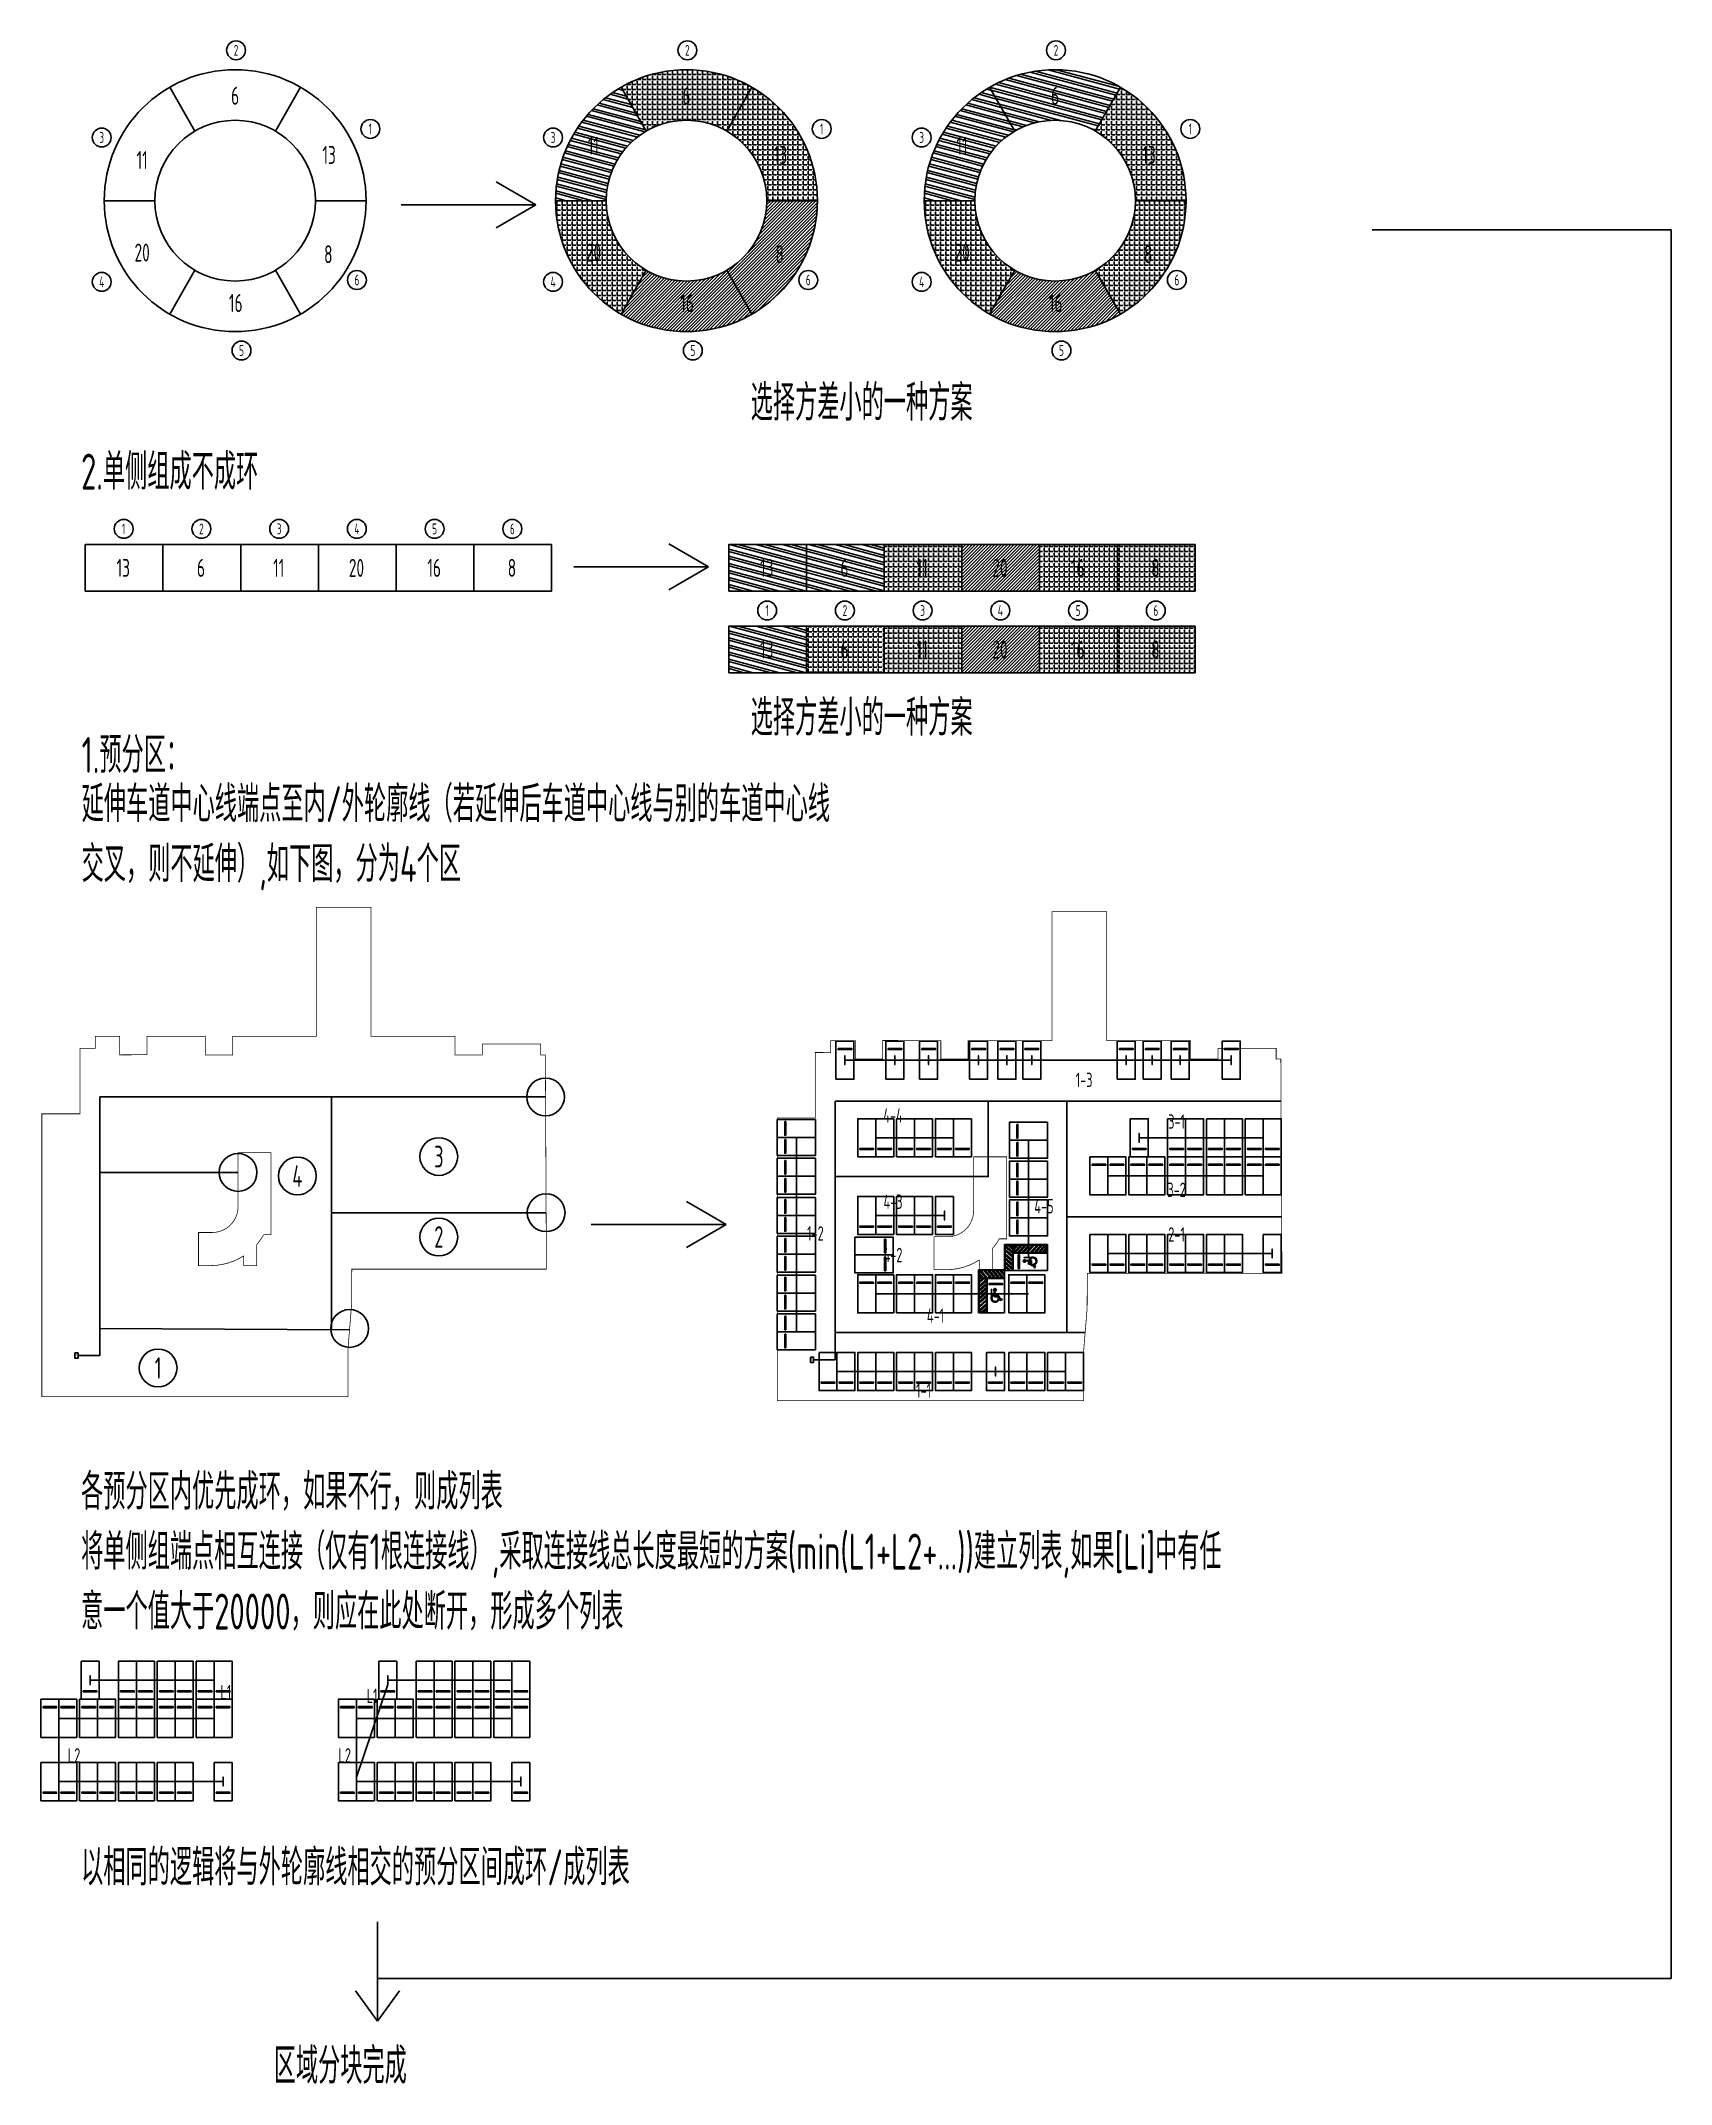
# Model space of a CAD drawing. Header units: millimetres. Extents: x -691095 to 2797013, y -349436 to 2050109.
# Drawn here: x 1168032 to 1394838, y 1236792 to 1520946 of the extents above; entities that cross this region are included whole.
import ezdxf
from ezdxf.enums import TextEntityAlignment as Align

# ---------------------------------------------------------------- set-up
doc = ezdxf.new("R2010")
doc.units = ezdxf.units.MM
doc.header["$LTSCALE"] = 1000
for name, color, linetype in [('AE-ELEV-4', 251, 'Continuous'), ('AE-EQPM-CARS', 250, 'Continuous'), ('E-LITE-LITE', 3, 'Continuous'), ('E-LITE-WIRE', 4, 'Continuous'), ('E-POWR-EQPM', 3, 'Continuous'), ('E-UNIV-EL', 140, 'Continuous'), ('防火分区', 2, 'Continuous')]:
    doc.layers.add(name, color=color, linetype=linetype)
for name, color, linetype, plot in [('C-XREF-SLCT', 7, 'Continuous', False), ('E-LANE-CENTER', 6, 'Continuous', False), ('E-LITE-CENTER-JOIN', 1, 'Continuous', False), ('FS5E533M_A09-停车位模块A$0$C-XREF-SLCT', 8, 'Continuous', False), ('注释', 3, 'Continuous', False)]:
    doc.layers.add(name, color=color, linetype=linetype, plot=plot)
doc.styles.add('Acs', font='Stfangso_1.ttf', dxfattribs={"width": 0.7})
doc.styles.add('FS5E533M_A09-停车位模块A$0$Acs', font='', dxfattribs={"width": 0.7})
doc.styles.add('TH-STYLE3', font='tssdeng.shx', dxfattribs={"width": 0.65, "bigfont": 'tssdchn.shx'})
doc.styles.get('FS5E533M_A09-停车位模块A$0$Acs').set_extended_font_data('SimSun')
pattern_1 = [(0, (0, 423123.1), (0, 698.5), [508, -190.5]), (90, (0, 423123.1), (-698.5, 4e-14), [508, -190.5])]
pattern_2 = [(45, (0, 423123.1), (-224.506403, 224.506403), [])]
pattern_3 = [(345, (0, 423123.1), (246.52514, 920.04435), []), (345, (224.5, 422734.2), (246.52514, 920.04435), [])]
pattern_4 = [(0, (51277.7, 423123.1), (0, 698.5), [508, -190.5]), (90, (51277.7, 423123.1), (-698.5, 4e-14), [508, -190.5])]
pattern_5 = [(0, (0, 411766.5), (0, 698.5), [508, -190.5]), (90, (0, 411766.5), (-698.5, 4e-14), [508, -190.5])]

msp = doc.modelspace()

# ---------------------------------------------------------------- texts
at = {"layer": '注释', "style": 'TH-STYLE3', "width": 0.65}
for s, height, p in [('2', 1500, (1195187.31723, 1519631.56028)), ('2', 1500, (1257977.24172, 1519631.56028)), ('2', 1500, (1309254.9299, 1519631.56028)), ('1', 1500, (1213875.50621, 1508697.20239)), ('1', 1500, (1276665.4307, 1508697.20239)), ('1', 1500, (1327943.11888, 1508697.20239)), ('3', 1500, (1176498.50369, 1507505.10886)), ('3', 1500, (1239288.42818, 1507505.10886)), ('3', 1500, (1290566.11636, 1507505.10886)), ('4', 1500, (1176498.50369, 1487434.02998)), ('6', 1500, (1212005.39353, 1487688.93431)), ('4', 1500, (1239288.42818, 1487434.02998)), ('6', 1500, (1274795.31801, 1487688.93431)), ('4', 1500, (1290566.11636, 1487434.02998)), ('6', 1500, (1326073.0062, 1487688.93431)), ('5', 1500, (1195949.66384, 1477881.45611)), ('5', 1500, (1258739.58832, 1477881.45611)), ('5', 1500, (1310017.27651, 1477881.45611)), ('1', 1500, (1179555.57143, 1453079.45026)), ('2', 1500, (1190368.97747, 1453079.45026)), ('3', 1500, (1201182.3835, 1453079.45026)), ('4', 1500, (1211995.78954, 1453079.45026)), ('5', 1500, (1222809.19557, 1453079.45026)), ('6', 1500, (1233622.60161, 1453079.45026)), ('1', 1500, (1269076.36526, 1441722.85174)), ('2', 1500, (1279889.77129, 1441722.85174)), ('3', 1500, (1290703.17733, 1441722.85174)), ('4', 1500, (1301516.58336, 1441722.85174)), ('5', 1500, (1312329.9894, 1441722.85174)), ('6', 1500, (1323143.39543, 1441722.85174)), ('1-3', 2000, (1313168.59763, 1376450.36368, 0.00407)), ('4-4', 2000, (1286588.73294, 1371504.41365, 0.00407)), ('3-1', 2000, (1326038.73294, 1370653.91014, 0.00813)), ('3', 3000, (1223397.17358, 1365786.17665)), ('4', 3000, (1203718.07538, 1363086.99535)), ('3-2', 2000, (1326038.73294, 1361170.65095, 0.00813)), ('4-3', 2000, (1286588.73294, 1359505.01189, 0.00407)), ('4-5', 2000, (1307588.73294, 1358878.53178, 0.00407)), ('2', 3000, (1223397.17358, 1354596.06939)), ('1-2', 2000, (1275788.73294, 1355099.67824, 0.00407)), ('2-1', 2000, (1326038.73294, 1354949.67823, 0.00407)), ('4-2', 2000, (1286588.73294, 1352099.67824, 0.00407)), ('4-1', 2000, (1292488.73294, 1343653.91014, 0.00813)), ('1', 3000, (1184346.23099, 1336387.46827)), ('1-1', 2000, (1290838.73294, 1333249.67823, 0.00407))]:
    msp.add_text(s, height=height, dxfattribs=at).set_placement(p, align=Align.MIDDLE_CENTER)
at = {"layer": '注释', "color": 2, "style": 'TH-STYLE3', "width": 0.65}
for s, p in [('6', (1195064.92327, 1513313.52263)), ('6', (1257854.84776, 1513313.52263)), ('6', (1309132.53594, 1513313.52263)), ('13', (1208132.04354, 1505083.52891)), ('11', (1244915.3613, 1506353.13247)), ('13', (1270921.96803, 1505083.52891)), ('11', (1296193.04948, 1506353.13247)), ('13', (1322199.65621, 1505083.52891)), ('11', (1182125.43681, 1504375.18607)), ('20', (1182125.43681, 1491507.72114)), ('8', (1208025.30839, 1491270.03453)), ('20', (1244915.3613, 1491507.72114)), ('8', (1270815.23287, 1491270.03453)), ('20', (1296193.04948, 1491507.72114)), ('8', (1322092.92105, 1491270.03453)), ('16', (1195149.25858, 1484486.79933)), ('16', (1257939.18306, 1484486.79933)), ('16', (1309216.87125, 1484486.79933)), ('13', (1179499.25569, 1447653.52259)), ('6', (1190312.66172, 1447653.52259)), ('11', (1201126.06776, 1447653.52259)), ('20', (1211939.47379, 1447653.52259)), ('16', (1222752.87983, 1447653.52259)), ('8', (1233566.28586, 1447653.52259)), ('13', (1269020.04951, 1447653.52259)), ('6', (1279833.45555, 1447653.52259)), ('11', (1290646.86158, 1447653.52259)), ('20', (1301460.26761, 1447653.52259)), ('16', (1312273.67365, 1447653.52259)), ('8', (1323087.07968, 1447653.52259)), ('13', (1269020.04951, 1436296.92407)), ('6', (1279833.45555, 1436296.92407)), ('11', (1290646.86158, 1436296.92407)), ('20', (1301460.26761, 1436296.92407)), ('16', (1312273.67365, 1436296.92407)), ('8', (1323087.07968, 1436296.92407))]:
    msp.add_text(s, height=2500, dxfattribs=at).set_placement(p, align=Align.MIDDLE_CENTER)
at = {"layer": '注释', "style": 'TH-STYLE3', "width": 0.65}
for s, height, p in [('L1', 2000, (1193017.8415, 1290312.13371)), ('L1', 2000, (1213355.40524, 1289781.57863)), ('L2', 2000, (1171781.88886, 1281512.13371)), ('L2', 2000, (1209433.99921, 1281512.13371)), ('区域分块完成', 5000, (1200426.55047, 1236833.61865))]:
    msp.add_text(s, height=height, dxfattribs=at).set_placement(p)
at = {"layer": '注释', "char_height": 5000, "attachment_point": 1, "style": 'TH-STYLE3'}
for s, insert, width in [('选择方差小的一种方案', (1266784.55268, 1473125.73609), 104536.9152356), ('2.单侧组成不成环', (1173631.88886, 1463536.52657), 104536.9152356), ('选择方差小的一种方案', (1266784.55268, 1429322.0811), 104536.9152356), ('1.预分区：', (1173705.25753, 1424139.26867), 15127.8543307), ('延伸车道中心线端点至内/外轮廓线（若延伸后车道中心线与别的车道中心线交叉，则不延伸）,如下图，分为4个区', (1173705.25753, 1417306.16604), 104536.9152356), ('各预分区内优先成环，如果不行，则成列表\\P将单侧组端点相互连接（仅有1根连接线）,采取连接线总长度最短的方案(min(L1+L2+...))建立列表,如果[Li]中有任意一个值大于20000，则应在此处断开，形成多个列表', (1173631.88886, 1321686.68851), 158370.2162968), ('以相同的逻辑将与外轮廓线相交的预分区间成环/成列表', (1173631.88886, 1269438.31557), 104536.9152356)]:
    msp.add_mtext(s, dxfattribs=dict(at, insert=insert, width=width))

# ---------------------------------------------------------------- blocks, each defined once
blk = doc.blocks.new('*U76')
at = {"layer": '注释'}
blk.add_line((-3516, 0), (3516, 0), dxfattribs=at)
blk = doc.blocks.new('*U77')
at = {"layer": '注释', "color": 0, "linetype": 'ByBlock', "lineweight": -2, "transparency": 16777216}
for p, rotation in [((642274, 591681), 120), ((656970, 591681), 60.00000000000001), ((634926, 578954), 180), ((642274, 566227), 239.9999999999999), ((656970, 566227), 299.9999999999999)]:
    blk.add_blockref('*U76', p, dxfattribs=dict(at, rotation=rotation))
blk.add_blockref('*U76', (664318, 578954), dxfattribs=at)
blk = doc.blocks.new('E-BDB001')
blk.add_lwpolyline([(-2.5, -1.5), (-2.5, 1.5), (2.5, 1.5), (2.5, -1.5)], close=True)
at = {"layer": 'E-UNIV-EL', "style": 'TH-STYLE3', "width": 0.7}
blk.add_attdef('BOX', text='', height=2, dxfattribs=at).set_placement((0, 0), align=Align.MIDDLE)
blk = doc.blocks.new('car0')
at = {"linetype": 'ByBlock', "elevation": 0}
for points in [[(262323, 561110), (267623, 561110), (267623, 563610), (262323, 563610)], [(266598, 561410), (266448, 561410), (266448, 563310), (266598, 563310)]]:
    blk.add_lwpolyline(points, close=True, dxfattribs=at)
blk = doc.blocks.new('B3-B1$0$A$C2E4A0B49')
at = {"layer": 'AE-ELEV-4', "ltscale": 0.5}
h = blk.add_hatch(color=256, dxfattribs=at)
edge = h.paths.add_edge_path()
edge.add_line((501119366, 304287857), (501118885, 304287846))
edge.add_line((501118885, 304287846), (501118874, 304287984))
edge.add_line((501118874, 304287984), (501119272, 304287984))
edge.add_line((501119272, 304287984), (501119272, 304288110))
edge.add_line((501119272, 304288110), (501118864, 304288110))
edge.add_line((501118864, 304288110), (501118834, 304288490))
edge.add_ellipse((501118827, 304288670), major_axis=(89, 158), ratio=1, start_angle=211.52825, end_angle=526.75675)
edge.add_line((501118705, 304288537), (501118771, 304287697))
edge.add_line((501118771, 304287697), (501119300, 304287697))
edge.add_line((501119300, 304287697), (501119532, 304287168))
edge.add_line((501119532, 304287168), (501119820, 304287265))
edge.add_line((501119820, 304287265), (501119769, 304287395))
edge.add_line((501119769, 304287395), (501119594, 304287339))
edge.add_line((501119594, 304287339), (501119366, 304287857))
edge = h.paths.add_edge_path()
edge.add_line((501118669, 304287902), (501118669, 304288036))
edge.add_ellipse((501118855, 304287502), major_axis=(-187, 534), ratio=1, start_angle=-0.21375, end_angle=229.58993)
edge.add_line((501119383, 304287299), (501119292, 304287444))
edge.add_ellipse((501118855, 304287502), major_axis=(-205, 390), ratio=1, start_angle=-2.82316, end_angle=234.67713, ccw=False)
for p, q in [((501118669, 304287902), (501118669, 304288036)), ((501118705, 304288537), (501118771, 304287697)), ((501118771, 304287697), (501119300, 304287697)), ((501118864, 304288110), (501118834, 304288490)), ((501119272, 304288110), (501118864, 304288110)), ((501118885, 304287846), (501118874, 304287984)), ((501118874, 304287984), (501119272, 304287984)), ((501119366, 304287857), (501118885, 304287846)), ((501119272, 304287984), (501119272, 304288110)), ((501119383, 304287299), (501119292, 304287444)), ((501119300, 304287697), (501119532, 304287168)), ((501119594, 304287339), (501119366, 304287857)), ((501119532, 304287168), (501119820, 304287265)), ((501119769, 304287395), (501119594, 304287339)), ((501119820, 304287265), (501119769, 304287395))]:
    blk.add_line(p, q, dxfattribs=at)
for centre, major_axis, start_param, end_param in [((501118855, 304287502), (-187, 534), -0.0037306, 4.0071003), ((501118855, 304287502), (-205, 390), -0.0492736, 4.0958884), ((501118827, 304288670), (89, 158), 3.6918644, 9.1936396)]:
    blk.add_ellipse(centre, major_axis=major_axis, ratio=1, start_param=start_param, end_param=end_param, dxfattribs=at)
blk = doc.blocks.new('wzacw')
at = {"layer": 'AE-ELEV-4'}
for p, q in [((593274, 915272), (593919, 916019)), ((593274, 915489), (593731, 916019)), ((593274, 915923), (593357, 916019)), ((593410, 914996), (594293, 916019)), ((593597, 914996), (594481, 916019)), ((593972, 914996), (594856, 916019)), ((594160, 914996), (595043, 916019)), ((594534, 914996), (595418, 916019)), ((594722, 914996), (595605, 916019)), ((595097, 914996), (595980, 916019)), ((595284, 914996), (596167, 916019)), ((595659, 914996), (596542, 916019)), ((595846, 914996), (596729, 916019)), ((596874, 914907), (595674, 914907)), ((595762, 914758), (596786, 913874)), ((595762, 914570), (596786, 913687)), ((595762, 914195), (596786, 913312)), ((595762, 914008), (596786, 913125)), ((595762, 913633), (596786, 912750)), ((595762, 913446), (596786, 912563)), ((595762, 913071), (596786, 912188)), ((595762, 912884), (596786, 912000)), ((595762, 912509), (596786, 911626)), ((595762, 912322), (596786, 911438)), ((596146, 914819), (596786, 914249)), ((596333, 914819), (596786, 914436)), ((596874, 910107), (596874, 914907)), ((595674, 910107), (596874, 910107)), ((595762, 911947), (596786, 911063)), ((595762, 911759), (596786, 910876)), ((595762, 911385), (596786, 910501)), ((595762, 911197), (596786, 910314)), ((595762, 910635), (596271, 910196)), ((595762, 910260), (595835, 910196)), ((595835, 910196), (596271, 910196))]:
    blk.add_line(p, q, dxfattribs=at)
blk.add_lwpolyline([(596874, 916107), (593274, 916107), (593274, 914907), (596874, 914907)], close=True, dxfattribs=at)
for points in [[(593274, 914996), (593410, 914996)], [(593731, 916019), (593357, 916019)], [(593597, 914996), (593972, 914996)], [(594293, 916019), (593919, 916019)], [(594160, 914996), (594534, 914996)], [(594856, 916019), (594481, 916019)], [(594722, 914996), (595097, 914996)], [(595418, 916019), (595043, 916019)], [(595284, 914996), (595659, 914996)], [(595980, 916019), (595605, 916019)], [(595846, 914996), (596221, 914996)], [(596542, 916019), (596167, 916019)], [(596221, 914996), (596786, 915630), (596786, 916019), (596729, 916019)], [(596408, 914996), (596786, 914996), (596786, 915443), (596408, 914996)], [(596146, 914819), (595762, 914819), (595762, 914758)], [(595762, 914570), (595762, 914195)], [(595762, 914008), (595762, 913633)], [(595762, 913446), (595762, 913071)], [(595762, 912884), (595762, 912509)], [(595762, 912322), (595762, 911947)], [(596786, 914436), (596786, 914819), (596333, 914819)], [(596786, 913874), (596786, 914249)], [(596786, 913312), (596786, 913687)], [(596786, 912750), (596786, 913125)], [(596786, 912188), (596786, 912563)], [(595762, 911759), (595762, 911385)], [(595762, 911197), (595762, 910823)], [(595762, 910823), (596489, 910196), (596786, 910196), (596786, 910314)], [(595762, 910635), (595762, 910260)], [(596786, 911626), (596786, 912000)], [(596786, 911063), (596786, 911438)], [(596786, 910501), (596786, 910876)]]:
    blk.add_lwpolyline(points, dxfattribs=at)
at = {"layer": 'AE-EQPM-CARS', "linetype": 'ByBlock'}
for points in [[(593274, 910107), (593274, 914907), (595674, 914907), (595674, 910107)], [(593524, 914182), (593524, 914032), (595424, 914032), (595424, 914182)]]:
    blk.add_lwpolyline(points, close=True, dxfattribs=at)
at = {"layer": 'AE-ELEV-4', "extrusion": (2.6476e-23, 1e-16, -1), "zscale": -1, "rotation": 359.9999030966911}
blk.add_blockref('B3-B1$0$A$C2E4A0B49', (-501713945, -303374510), dxfattribs=at)
blk = doc.blocks.new('E-BL001-1')
for p, q in [((-6, -0.5), (-6, 0.5)), ((-6, 0), (6, 0)), ((6, -0.5), (6, 0.5))]:
    blk.add_line(p, q)
blk = doc.blocks.new('*U78')
at = {"layer": '注释'}
blk.add_line((-3516, 0), (3516, 0), dxfattribs=at)
blk = doc.blocks.new('*U79')
at = {"layer": '注释', "color": 0, "linetype": 'ByBlock', "lineweight": -2, "transparency": 16777216}
for p, rotation in [((642274, 591681), 120), ((656970, 591681), 60.00000000000001), ((634926, 578954), 180), ((642274, 566227), 239.9999999999999), ((656970, 566227), 299.9999999999999)]:
    blk.add_blockref('*U78', p, dxfattribs=dict(at, rotation=rotation))
blk.add_blockref('*U78', (664318, 578954), dxfattribs=at)
blk = doc.blocks.new('*U80')
at = {"layer": '注释'}
blk.add_line((-3516, 0), (3516, 0), dxfattribs=at)
blk = doc.blocks.new('*U81')
at = {"layer": '注释', "color": 0, "linetype": 'ByBlock', "lineweight": -2, "transparency": 16777216}
for p, rotation in [((642274, 591681), 120), ((656970, 591681), 60.00000000000001), ((634926, 578954), 180), ((642274, 566227), 239.9999999999999), ((656970, 566227), 299.9999999999999)]:
    blk.add_blockref('*U80', p, dxfattribs=dict(at, rotation=rotation))
blk.add_blockref('*U80', (664318, 578954), dxfattribs=at)
blk = doc.blocks.new('AcsAcadShareArea')
for points in [[(0, 0), (118900, 0), (118900, 85000), (0, 85000)], [(6893, 0), (28409, 0), (28409, 2708), (6893, 2708)], [(0, 0), (6893, 0), (6893, 2699), (0, 2699)], [(0, 733), (0, 733), (0, 0), (0, 0)]]:
    blk.add_lwpolyline(points, close=True)
at = {"insert": (597, 1991), "char_height": 1000, "width": 6073.9, "attachment_point": 1, "style": 'Acs'}
blk.add_mtext('唯一编号：', dxfattribs=at)
at = {"style": 'Acs', "width": 0.8}
blk.add_attdef('唯一编号', (7537, 861), '', height=1000, dxfattribs=at)
blk = doc.blocks.new('FS5E533M_A09-停车位模块A$0$AcsAcadShareArea')
for points in [[(0, 0), (118900, 0), (118900, 85000), (0, 85000)], [(6893, 0), (28409, 0), (28409, 2708), (6893, 2708)], [(0, 0), (6893, 0), (6893, 2699), (0, 2699)], [(0, 733), (0, 733), (0, 0), (0, 0)]]:
    blk.add_lwpolyline(points, close=True)
at = {"insert": (597, 1991), "char_height": 1000, "width": 6073.9, "attachment_point": 1, "style": 'FS5E533M_A09-停车位模块A$0$Acs'}
blk.add_mtext('唯一编号：', dxfattribs=at)
at = {"style": 'FS5E533M_A09-停车位模块A$0$Acs', "width": 0.8}
blk.add_attdef('唯一编号', (7537, 861), '', height=1000, dxfattribs=at)

# ---------------------------------------------------------------- hatches: boundary and pattern name
at = {"layer": '注释'}
h = msp.add_hatch(dxfattribs=at)
h.set_pattern_fill('ANGLE', color=256, scale=100)
h.set_pattern_definition(pattern_1)
h.paths.add_polyline_path([(1248748.6775, 1514493.93126), (1252265.0529, 1508403.39041, -0.2679491924), (1263444.64262, 1508403.39041), (1266961.01801, 1514493.93126, 0.2679491924)])
h.paths.add_polyline_path([(1256943.79006, 1511558.71494), (1258765.90545, 1511558.71494), (1258765.90545, 1514587.56109), (1256943.79006, 1514587.56109)], flags=24)
at = {"layer": '注释', "true_color": 0xed1f24}
h = msp.add_hatch(dxfattribs=at)
h.set_pattern_fill('ANSI32', color=240, scale=100, angle=-60)
h.set_pattern_definition(pattern_3)
h.paths.add_polyline_path([(1300026.36568, 1514493.93126), (1303542.74108, 1508403.39041, -0.2679491924), (1314722.3308, 1508403.39041), (1318238.7062, 1514493.93126, 0.2679491924)])
h.paths.add_polyline_path([(1308221.47825, 1511558.71494), (1310043.59363, 1511558.71494), (1310043.59363, 1514587.56109), (1308221.47825, 1514587.56109)], flags=24)
h = msp.add_hatch(dxfattribs=at)
h.set_pattern_fill('ANSI32', color=240, scale=100, angle=-60)
h.set_pattern_definition(pattern_3)
h.paths.add_polyline_path([(1252265.0529, 1508403.39041), (1248748.6775, 1514493.93126, 0.2679491924), (1239642.50724, 1498721.58171), (1246675.25804, 1498721.58171, -0.2679491924)])
h.paths.add_polyline_path([(1242834.35613, 1506800.49984), (1244401.66382, 1504085.84328), (1247024.72154, 1505600.26636), (1245457.41384, 1508314.92291)], flags=24)
at = {"layer": '注释'}
h = msp.add_hatch(dxfattribs=at)
h.set_pattern_fill('ANGLE', color=256, scale=100)
h.set_pattern_definition(pattern_1)
h.paths.add_polyline_path([(1269034.43748, 1498721.58171), (1276067.18827, 1498721.58171, 0.2679491924), (1266961.01801, 1514493.93126), (1263444.64262, 1508403.39041, -0.2679491924)])
h.paths.add_polyline_path([(1269479.66034, 1503328.72122), (1272364.27572, 1503328.72122), (1272364.27572, 1506357.56737), (1269479.66034, 1506357.56737)], flags=24)
at = {"layer": '注释', "true_color": 0xed1f24}
h = msp.add_hatch(dxfattribs=at)
h.set_pattern_fill('ANSI32', color=240, scale=100, angle=-60)
h.set_pattern_definition([(345, (51277.7, 423123.1), (246.52514, 920.04435), []), (345, (51502.2, 422734.2), (246.52514, 920.04435), [])])
h.paths.add_polyline_path([(1303542.74108, 1508403.39041), (1300026.36568, 1514493.93126, 0.2679491924), (1290920.19542, 1498721.58171), (1297952.94622, 1498721.58171, -0.2679491924)])
h.paths.add_polyline_path([(1294112.04431, 1506800.49984), (1295679.35201, 1504085.84328), (1298302.40972, 1505600.26636), (1296735.10203, 1508314.92291)], flags=24)
at = {"layer": '注释'}
h = msp.add_hatch(dxfattribs=at)
h.set_pattern_fill('ANGLE', color=256, scale=100)
h.set_pattern_definition(pattern_4)
h.paths.add_polyline_path([(1320312.12566, 1498721.58171), (1327344.87646, 1498721.58171, 0.2679491924), (1318238.7062, 1514493.93126), (1314722.3308, 1508403.39041, -0.2679491924)])
h.paths.add_polyline_path([(1320757.34852, 1503328.72122), (1323641.9639, 1503328.72122), (1323641.9639, 1506357.56737), (1320757.34852, 1506357.56737)], flags=24)
at = {"layer": '注释', "true_color": 0x2776bb}
h = msp.add_hatch(dxfattribs=at)
h.set_pattern_fill('ANGLE', color=152, scale=100)
h.set_pattern_definition(pattern_1)
h.paths.add_polyline_path([(1246675.25804, 1498721.58171), (1239642.50724, 1498721.58171, 0.2679491924), (1248748.6775, 1482949.23216), (1252265.0529, 1489039.77301, -0.2679491924)])
h.paths.add_polyline_path([(1243348.05361, 1489752.91345), (1246482.66899, 1489752.91345), (1246482.66899, 1492781.7596), (1243348.05361, 1492781.7596)], flags=24)
at = {"layer": '注释', "true_color": 0xf8991e}
h = msp.add_hatch(dxfattribs=at)
h.set_pattern_fill('ANSI31', color=30, scale=100)
h.set_pattern_definition(pattern_2)
h.paths.add_polyline_path([(1276067.18827, 1498721.58171), (1269034.43748, 1498721.58171, -0.2679491924), (1263444.64262, 1489039.77301), (1266961.01801, 1482949.23216, 0.2679491924)])
h.paths.add_polyline_path([(1269872.92518, 1489515.22684), (1271757.54056, 1489515.22684), (1271757.54056, 1492544.073), (1269872.92518, 1492544.073)], flags=24)
at = {"layer": '注释', "true_color": 0x2776bb}
h = msp.add_hatch(dxfattribs=at)
h.set_pattern_fill('ANGLE', color=152, scale=100)
h.set_pattern_definition(pattern_4)
h.paths.add_polyline_path([(1297952.94622, 1498721.58171), (1290920.19542, 1498721.58171, 0.2679491924), (1300026.36568, 1482949.23216), (1303542.74108, 1489039.77301, -0.2679491924)])
h.paths.add_polyline_path([(1294625.74179, 1489752.91345), (1297760.35718, 1489752.91345), (1297760.35718, 1492781.7596), (1294625.74179, 1492781.7596)], flags=24)
at = {"layer": '注释'}
h = msp.add_hatch(dxfattribs=at)
h.set_pattern_fill('ANGLE', color=256, scale=100)
h.set_pattern_definition(pattern_1)
h.paths.add_polyline_path([(1327344.87646, 1498721.58171), (1320312.12566, 1498721.58171, -0.2679491924), (1314722.3308, 1489039.77301), (1318238.7062, 1482949.23216, 0.2679491924)])
h.paths.add_polyline_path([(1321150.61336, 1489515.22684), (1323035.22875, 1489515.22684), (1323035.22875, 1492544.073), (1321150.61336, 1492544.073)], flags=24)
at = {"layer": '注释', "true_color": 0xf8991e}
h = msp.add_hatch(dxfattribs=at)
h.set_pattern_fill('ANSI31', color=30, scale=100)
h.set_pattern_definition(pattern_2)
h.paths.add_polyline_path([(1263444.64262, 1489039.77301, -0.2679491924), (1252265.0529, 1489039.77301), (1248748.6775, 1482949.23216, 0.2679491924), (1266961.01801, 1482949.23216)])
h.paths.add_polyline_path([(1256528.12537, 1482731.99164), (1259350.24076, 1482731.99164), (1259350.24076, 1485760.83779), (1256528.12537, 1485760.83779)], flags=24)
h = msp.add_hatch(dxfattribs=at)
h.set_pattern_fill('ANSI31', color=30, scale=100)
h.set_pattern_definition([(45, (51277.7, 423123.1), (-224.5064, 224.5064), [])])
h.paths.add_polyline_path([(1314722.3308, 1489039.77301, -0.2679491924), (1303542.74108, 1489039.77301), (1300026.36568, 1482949.23216, 0.2679491924), (1318238.7062, 1482949.23216)])
h.paths.add_polyline_path([(1307805.81355, 1482731.99164), (1310627.92894, 1482731.99164), (1310627.92894, 1485760.83779), (1307805.81355, 1485760.83779)], flags=24)
at = {"layer": '注释', "true_color": 0xed1f24}
h = msp.add_hatch(dxfattribs=at)
h.set_pattern_fill('ANSI32', color=240, scale=100, angle=-60)
h.set_pattern_definition(pattern_3)
h.paths.add_polyline_path([(1274541.9423, 1450888.97116), (1263728.53626, 1450888.97116), (1263728.53626, 1444418.07402), (1274541.9423, 1444418.07402)])
h.paths.add_polyline_path([(1267577.74182, 1445898.7149), (1270462.3572, 1445898.7149), (1270462.3572, 1448927.56105), (1267577.74182, 1448927.56105)], flags=24)
h = msp.add_hatch(dxfattribs=at)
h.set_pattern_fill('ANSI32', color=240, scale=100, angle=-60)
h.set_pattern_definition(pattern_3)
h.paths.add_polyline_path([(1285355.34833, 1450888.97116), (1274541.9423, 1450888.97116), (1274541.9423, 1444418.07402), (1285355.34833, 1444418.07402)])
h.paths.add_polyline_path([(1278391.14785, 1445898.7149), (1281275.76324, 1445898.7149), (1281275.76324, 1448927.56105), (1278391.14785, 1448927.56105)], flags=24)
at = {"layer": '注释'}
h = msp.add_hatch(dxfattribs=at)
h.set_pattern_fill('ANGLE', color=256, scale=100)
h.set_pattern_definition(pattern_1)
h.paths.add_polyline_path([(1296168.75437, 1450888.97116), (1285355.34833, 1450888.97116), (1285355.34833, 1444418.07402), (1296168.75437, 1444418.07402)])
h.paths.add_polyline_path([(1289204.55389, 1445898.7149), (1292089.16927, 1445898.7149), (1292089.16927, 1448927.56105), (1289204.55389, 1448927.56105)], flags=24)
at = {"layer": '注释', "true_color": 0xf8991e}
h = msp.add_hatch(dxfattribs=at)
h.set_pattern_fill('ANSI31', color=30, scale=100)
h.set_pattern_definition(pattern_2)
h.paths.add_polyline_path([(1306982.1604, 1450888.97116), (1296168.75437, 1450888.97116), (1296168.75437, 1444418.07402), (1306982.1604, 1444418.07402)])
h.paths.add_polyline_path([(1300017.95992, 1445898.7149), (1302902.57531, 1445898.7149), (1302902.57531, 1448927.56105), (1300017.95992, 1448927.56105)], flags=24)
at = {"layer": '注释', "true_color": 0x2776bb}
h = msp.add_hatch(dxfattribs=at)
h.set_pattern_fill('ANGLE', color=152, scale=100)
h.set_pattern_definition(pattern_1)
h.paths.add_polyline_path([(1317795.56644, 1450888.97116), (1306982.1604, 1450888.97116), (1306982.1604, 1444418.07402), (1317795.56644, 1444418.07402)])
h.paths.add_polyline_path([(1310831.36596, 1445898.7149), (1313715.98134, 1445898.7149), (1313715.98134, 1448927.56105), (1310831.36596, 1448927.56105)], flags=24)
h = msp.add_hatch(dxfattribs=at)
h.set_pattern_fill('ANGLE', color=152, scale=100)
h.set_pattern_definition(pattern_1)
h.paths.add_polyline_path([(1328608.97247, 1450888.97116), (1317795.56644, 1450888.97116), (1317795.56644, 1444418.07402), (1328608.97247, 1444418.07402)])
h.paths.add_polyline_path([(1321644.77199, 1445898.7149), (1324529.38738, 1445898.7149), (1324529.38738, 1448927.56105), (1321644.77199, 1448927.56105)], flags=24)
at = {"layer": '注释', "true_color": 0xed1f24}
h = msp.add_hatch(dxfattribs=at)
h.set_pattern_fill('ANSI32', color=240, scale=100, angle=-60)
h.set_pattern_definition([(345, (0, 411766.5), (246.52514, 920.04435), []), (345, (224.5, 411377.6), (246.52514, 920.04435), [])])
h.paths.add_polyline_path([(1274541.9423, 1439532.37264), (1263728.53626, 1439532.37264), (1263728.53626, 1433061.4755), (1274541.9423, 1433061.4755)])
h.paths.add_polyline_path([(1267577.74182, 1434542.11638), (1270462.3572, 1434542.11638), (1270462.3572, 1437570.96253), (1267577.74182, 1437570.96253)], flags=24)
at = {"layer": '注释'}
h = msp.add_hatch(dxfattribs=at)
h.set_pattern_fill('ANGLE', color=256, scale=100)
h.set_pattern_definition(pattern_1)
h.paths.add_polyline_path([(1285355.34833, 1439532.37264), (1274541.9423, 1439532.37264), (1274541.9423, 1433061.4755), (1285355.34833, 1433061.4755)])
h.paths.add_polyline_path([(1278391.14785, 1434542.11638), (1281275.76324, 1434542.11638), (1281275.76324, 1437570.96253), (1278391.14785, 1437570.96253)], flags=24)
h = msp.add_hatch(dxfattribs=at)
h.set_pattern_fill('ANGLE', color=256, scale=100)
h.set_pattern_definition(pattern_5)
h.paths.add_polyline_path([(1296168.75437, 1439532.37264), (1285355.34833, 1439532.37264), (1285355.34833, 1433061.4755), (1296168.75437, 1433061.4755)])
h.paths.add_polyline_path([(1289204.55389, 1434542.11638), (1292089.16927, 1434542.11638), (1292089.16927, 1437570.96253), (1289204.55389, 1437570.96253)], flags=24)
at = {"layer": '注释', "true_color": 0xf8991e}
h = msp.add_hatch(dxfattribs=at)
h.set_pattern_fill('ANSI31', color=30, scale=100)
h.set_pattern_definition([(45, (0, 411766.5), (-224.5064, 224.5064), [])])
h.paths.add_polyline_path([(1306982.1604, 1439532.37264), (1296168.75437, 1439532.37264), (1296168.75437, 1433061.4755), (1306982.1604, 1433061.4755)])
h.paths.add_polyline_path([(1300017.95992, 1434542.11638), (1302902.57531, 1434542.11638), (1302902.57531, 1437570.96253), (1300017.95992, 1437570.96253)], flags=24)
at = {"layer": '注释', "true_color": 0x2776bb}
h = msp.add_hatch(dxfattribs=at)
h.set_pattern_fill('ANGLE', color=152, scale=100)
h.set_pattern_definition(pattern_5)
h.paths.add_polyline_path([(1317795.56644, 1439532.37264), (1306982.1604, 1439532.37264), (1306982.1604, 1433061.4755), (1317795.56644, 1433061.4755)])
h.paths.add_polyline_path([(1310831.36596, 1434542.11638), (1313715.98134, 1434542.11638), (1313715.98134, 1437570.96253), (1310831.36596, 1437570.96253)], flags=24)
h = msp.add_hatch(dxfattribs=at)
h.set_pattern_fill('ANGLE', color=152, scale=100)
h.set_pattern_definition(pattern_5)
h.paths.add_polyline_path([(1328608.97247, 1439532.37264), (1317795.56644, 1439532.37264), (1317795.56644, 1433061.4755), (1328608.97247, 1433061.4755)])
h.paths.add_polyline_path([(1321644.77199, 1434542.11638), (1324529.38738, 1434542.11638), (1324529.38738, 1437570.96253), (1321644.77199, 1437570.96253)], flags=24)

# ---------------------------------------------------------------- linework, layer by layer
at = {"layer": 'E-LANE-CENTER'}
for points in [[(1176216.93029, 1374079.82343), (1238246.3766, 1374079.82343)], [(1176216.93029, 1341879.82343), (1176216.93029, 1374079.82343)], [(1208466.93029, 1374079.82343), (1208466.93029, 1341879.82343)], [(1278538.73294, 1373499.67823), (1340568.17924, 1373499.67823)], [(1278538.73294, 1341299.67823), (1278538.73294, 1373499.67823)], [(1278538.73294, 1362999.67823), (1299839.64371, 1362999.67823), (1299839.64371, 1373499.67823)], [(1310788.73294, 1373499.67823), (1310788.73294, 1341299.67823)], [(1176216.93029, 1363579.82343), (1195466.93029, 1363579.82343)], [(1208466.93029, 1357979.82343), (1238327.41687, 1357979.82343)], [(1310788.73294, 1357399.67823), (1340649.21951, 1357399.67823)], [(1210975.48609, 1341674.2041), (1176216.93029, 1341879.82343)], [(1313314.14277, 1341299.67823), (1278538.73294, 1341299.67823)]]:
    msp.add_lwpolyline(points, dxfattribs=at)
at = {"layer": 'E-LITE-CENTER-JOIN'}
for points in [[(1173216.93029, 1338107.32957), (1176216.93029, 1338107.32957), (1176216.93029, 1341879.82343)], [(1275538.73294, 1337527.18438), (1278538.73294, 1337527.18438), (1278538.73294, 1341299.67823)]]:
    msp.add_lwpolyline(points, dxfattribs=at)
at = {"layer": 'E-LITE-WIRE'}
for p, q in [((1279888.73294, 1379199.67823, 0.00407), (1333638.73294, 1379199.67823, 0.00407)), ((1273138.73294, 1341399.67824, 0.00407), (1273138.73294, 1368449.67824, 0.00407)), ((1278788.73294, 1335899.67823), (1284188.73294, 1335899.67823, 0.00407)), ((1284188.73294, 1335899.67823, 0.00407), (1289588.73294, 1335899.67823, 0.00407)), ((1289588.73294, 1335899.67823, 0.00407), (1294988.73294, 1335899.67823, 0.00407)), ((1294988.73294, 1335899.67823, 0.00407), (1300838.73294, 1335899.67823, 0.00407)), ((1300838.73294, 1335899.67823, 0.00407), (1305188.73294, 1335899.67823, 0.00407)), ((1305188.73294, 1335899.67823, 0.00407), (1310588.73294, 1335899.67823, 0.00407))]:
    msp.add_line(p, q, dxfattribs=at)
at = {"layer": '注释', "color": 1}
for p, q in [((1231381.10216, 1501363.20701), (1236909.80737, 1498164.30675)), ((1218141.30603, 1498164.30675), (1236909.80737, 1498164.30675)), ((1231381.10216, 1494965.40649), (1236909.80737, 1498164.30675)), ((1353258.20506, 1494651.20417), (1394838.40477, 1494651.20417)), ((1394838.40477, 1494651.20417), (1394838.40477, 1251481.36692)), ((1255404.57048, 1451018.81912), (1260933.27568, 1447819.91886)), ((1242164.77434, 1447819.91886), (1260933.27568, 1447819.91886)), ((1255404.57048, 1444621.0186), (1260933.27568, 1447819.91886)), ((1257851.99845, 1359547.90837), (1263380.70365, 1356349.00811)), ((1244612.20231, 1356349.00811), (1263380.70365, 1356349.00811)), ((1257851.99845, 1353150.10785), (1263380.70365, 1356349.00811)), ((1214873.01298, 1259348.99697), (1214873.01298, 1245529.68001)), ((1394838.40477, 1251481.36692), (1214873.01298, 1251481.36692)), ((1211798.26085, 1249755.848), (1214873.01298, 1245529.68001)), ((1217947.76512, 1249755.848), (1214873.01298, 1245529.68001))]:
    msp.add_line(p, q, dxfattribs=at)
at = {"layer": '注释'}
for p, q in [((1185021.14848, 1444418.07402), (1185021.14848, 1450888.97116)), ((1195834.55451, 1444418.07402), (1195834.55451, 1450888.97116)), ((1206647.96054, 1444418.07402), (1206647.96054, 1450888.97116)), ((1217461.36658, 1444418.07402), (1217461.36658, 1450888.97116)), ((1228274.77261, 1444418.07402), (1228274.77261, 1450888.97116)), ((1274541.9423, 1444418.07402), (1274541.9423, 1450888.97116)), ((1285355.34833, 1444418.07402), (1285355.34833, 1450888.97116)), ((1296168.75437, 1444418.07402), (1296168.75437, 1450888.97116)), ((1306982.1604, 1444418.07402), (1306982.1604, 1450888.97116)), ((1317795.56644, 1444418.07402), (1317795.56644, 1450888.97116)), ((1274541.9423, 1433061.4755), (1274541.9423, 1439532.37264)), ((1285355.34833, 1433061.4755), (1285355.34833, 1439532.37264)), ((1296168.75437, 1433061.4755), (1296168.75437, 1439532.37264)), ((1306982.1604, 1433061.4755), (1306982.1604, 1439532.37264)), ((1317795.56644, 1433061.4755), (1317795.56644, 1439532.37264))]:
    msp.add_line(p, q, dxfattribs=at)
at = {"layer": '注释', "color": 4}
for p, q in [((1284188.73294, 1368399.67823, 0.00407), (1289588.73294, 1368399.67823, 0.00407)), ((1289588.73294, 1368399.67823, 0.00407), (1294988.73294, 1368399.67823, 0.00407)), ((1305438.73294, 1368049.67824, 0.00407), (1305438.73294, 1362649.67824, 0.00407)), ((1320838.73294, 1368399.67823, 0.00407), (1327288.73294, 1368399.67823, 0.00407)), ((1327288.73294, 1368399.67823, 0.00407), (1332688.73294, 1368399.67823, 0.00407)), ((1332688.73294, 1368399.67823, 0.00407), (1338088.73294, 1368399.67823, 0.00407)), ((1305438.73294, 1362649.67824, 0.00407), (1305438.73294, 1357249.67824, 0.00407)), ((1316488.73294, 1363099.67823, 0.00407), (1321888.73294, 1363099.67823, 0.00407)), ((1321888.73294, 1363099.67823, 0.00407), (1327288.73294, 1363099.67823, 0.00407)), ((1327288.73294, 1363099.67823, 0.00407), (1332688.73294, 1363099.67823, 0.00407)), ((1332688.73294, 1363099.67823, 0.00407), (1338088.73294, 1363099.67823, 0.00407)), ((1284188.73294, 1357599.67823, 0.00407), (1289588.73294, 1357599.67823, 0.00407)), ((1289588.73294, 1357599.67823, 0.00407), (1293738.73294, 1357599.67823, 0.00407)), ((1305438.73294, 1357249.67824, 0.00407), (1305438.73294, 1351749.67823, 0.00407)), ((1316488.73294, 1352299.67823, 0.00407), (1321888.73294, 1352299.67823, 0.00407)), ((1321888.73294, 1352299.67823, 0.00407), (1327288.73294, 1352299.67823, 0.00407)), ((1327288.73294, 1352299.67823, 0.00407), (1332688.73294, 1352299.67823, 0.00407)), ((1332688.73294, 1352299.67823, 0.00407), (1339338.73294, 1352299.67823, 0.00407)), ((1289588.73294, 1346699.67823, 0.00407), (1284188.73294, 1346699.67823, 0.00407)), ((1294988.73294, 1346699.67823, 0.00407), (1289588.73294, 1346699.67823, 0.00407)), ((1300288.73294, 1346699.67823, 0.00407), (1294988.73294, 1346699.67823, 0.00407)), ((1305188.73294, 1346699.67823, 0.00407), (1300288.73294, 1346699.67823, 0.00407)), ((1305438.73294, 1346699.67823, 0.00407), (1305188.73294, 1346699.67823, 0.00407)), ((1174881.88886, 1292962.13371), (1181331.88886, 1292962.13371)), ((1181331.88886, 1292962.13371), (1186731.88886, 1292962.13371)), ((1186731.88886, 1292962.13371), (1192131.88886, 1292962.13371)), ((1216290.62944, 1292962.13371), (1222740.62944, 1292962.13371)), ((1222740.62944, 1292962.13371), (1228140.62944, 1292962.13371)), ((1228140.62944, 1292962.13371), (1233540.62944, 1292962.13371)), ((1170531.88886, 1287662.13371), (1175931.88886, 1287662.13371)), ((1175931.88886, 1287662.13371), (1181331.88886, 1287662.13371)), ((1181331.88886, 1287662.13371), (1186731.88886, 1287662.13371)), ((1186731.88886, 1287662.13371), (1192131.88886, 1287662.13371)), ((1211940.62944, 1287662.13371), (1217340.62944, 1287662.13371)), ((1217340.62944, 1287662.13371), (1222740.62944, 1287662.13371)), ((1222740.62944, 1287662.13371), (1228140.62944, 1287662.13371)), ((1228140.62944, 1287662.13371), (1233540.62944, 1287662.13371)), ((1170531.88886, 1278862.13371), (1175931.88886, 1278862.13371)), ((1175931.88886, 1278862.13371), (1181331.88886, 1278862.13371)), ((1181331.88886, 1278862.13371), (1186731.88886, 1278862.13371)), ((1186731.88886, 1278862.13371), (1193381.88886, 1278862.13371)), ((1211940.62944, 1278862.13371), (1217340.62944, 1278862.13371)), ((1217340.62944, 1278862.13371), (1222740.62944, 1278862.13371)), ((1222740.62944, 1278862.13371), (1228140.62944, 1278862.13371)), ((1228140.62944, 1278862.13371), (1234790.62944, 1278862.13371))]:
    msp.add_line(p, q, dxfattribs=at)
at = {"layer": '注释', "color": 21}
for p, q in [((1192131.88886, 1292362.13371), (1192131.88886, 1288262.13371)), ((1216290.62944, 1292362.13371), (1211940.62944, 1279462.13371)), ((1170531.88886, 1287062.13371), (1170531.88886, 1279462.13371)), ((1211940.62944, 1287062.13371), (1211940.62944, 1279462.13371))]:
    msp.add_line(p, q, dxfattribs=at)
at = {"layer": '注释'}
for points in [[(1174207.74244, 1444418.07402), (1239088.17865, 1444418.07402), (1239088.17865, 1450888.97116), (1174207.74244, 1450888.97116)], [(1263728.53626, 1444418.07402), (1328608.97247, 1444418.07402), (1328608.97247, 1450888.97116), (1263728.53626, 1450888.97116)], [(1263728.53626, 1433061.4755), (1328608.97247, 1433061.4755), (1328608.97247, 1439532.37264), (1263728.53626, 1439532.37264)]]:
    msp.add_lwpolyline(points, close=True, dxfattribs=at)
for centre, radius in [((1195187.31723, 1519631.56028), 1313.96563), ((1257977.24172, 1519631.56028), 1313.96563), ((1309254.9299, 1519631.56028), 1313.96563), ((1195064.92327, 1498721.58171), 18212.34052), ((1257854.84776, 1498721.58171), 18212.34052), ((1309132.53594, 1498721.58171), 18212.34052), ((1195064.92327, 1498721.58171), 11179.58972), ((1213875.50621, 1508697.20239), 1313.96563), ((1257854.84776, 1498721.58171), 11179.58972), ((1276665.4307, 1508697.20239), 1313.96563), ((1309132.53594, 1498721.58171), 11179.58972), ((1327943.11888, 1508697.20239), 1313.96563), ((1176498.50369, 1507505.10886), 1313.96563), ((1239288.42818, 1507505.10886), 1313.96563), ((1290566.11636, 1507505.10886), 1313.96563), ((1212005.39353, 1487688.93431), 1313.96563), ((1274795.31801, 1487688.93431), 1313.96563), ((1326073.0062, 1487688.93431), 1313.96563), ((1176498.50369, 1487434.02998), 1313.96563), ((1239288.42818, 1487434.02998), 1313.96563), ((1290566.11636, 1487434.02998), 1313.96563), ((1195949.66384, 1477881.45611), 1313.96563), ((1258739.58832, 1477881.45611), 1313.96563), ((1310017.27651, 1477881.45611), 1313.96563), ((1179555.57143, 1453079.45026), 1313.96563), ((1190368.97747, 1453079.45026), 1313.96563), ((1201182.3835, 1453079.45026), 1313.96563), ((1211995.78954, 1453079.45026), 1313.96563), ((1222809.19557, 1453079.45026), 1313.96563), ((1233622.60161, 1453079.45026), 1313.96563), ((1269076.36526, 1441722.85174), 1313.96563), ((1279889.77129, 1441722.85174), 1313.96563), ((1290703.17733, 1441722.85174), 1313.96563), ((1301516.58336, 1441722.85174), 1313.96563), ((1312329.9894, 1441722.85174), 1313.96563), ((1323143.39543, 1441722.85174), 1313.96563), ((1223397.17358, 1365786.17665), 2627.93126), ((1203718.07538, 1363086.99535), 2627.93126), ((1223397.17358, 1354596.06939), 2627.93126), ((1184346.23099, 1336387.46827), 2627.93126)]:
    msp.add_circle(centre, radius, dxfattribs=at)
at = {"layer": '注释', "color": 240, "true_color": 0xed1f24}
for centre in [(1238246.3766, 1374079.82343), (1195466.93029, 1363579.82343), (1238327.41687, 1357979.82343), (1210992.34013, 1341879.82343)]:
    msp.add_circle(centre, 2627.93126, dxfattribs=at)
at = {"layer": '防火分区', "const_width": 100}
for points in [[(1210766.93029, 1339129.82343), (1210766.93029, 1332409.82343), (1208316.97188, 1332409.82343), (1205416.85195, 1332409.63939), (1200366.95669, 1332407.51505), (1189116.97188, 1332407.51093), (1189116.89114, 1332409.82343), (1187116.89114, 1332409.82343), (1187116.99492, 1332407.51505), (1175866.85496, 1332407.51505), (1170816.8547, 1332407.51503), (1168166.93029, 1332407.51505), (1168166.9303, 1371729.82342), (1173466.93047, 1371729.82343), (1173466.93019, 1380841.94357), (1175604.59249, 1380829.82343), (1175604.59249, 1382489.93999), (1179004.59249, 1382489.93999), (1179016.93033, 1379929.82343), (1182816.93036, 1379949.76515), (1182816.93036, 1382509.88171), (1190916.93061, 1382489.93999), (1190916.92998, 1379929.82365), (1194716.93001, 1379929.82365), (1194716.93064, 1382489.93999), (1206366.93029, 1382489.93999), (1206366.93029, 1400429.82343), (1213966.93029, 1400429.82343), (1213967.06518, 1382489.94), (1218253.4705, 1382489.93992), (1218253.47028, 1382489.93999), (1225666.93029, 1382489.93999), (1225666.93029, 1379930.39832), (1229466.92966, 1379929.24854), (1229466.92966, 1381429.82387), (1237566.93079, 1381429.82387), (1237566.93029, 1379929.82343), (1238216.93029, 1379929.82343), (1238366.93029, 1350129.82343), (1211294.11527, 1350129.82343), (1211266.93029, 1345229.82343)], [(1313088.73294, 1338549.67823), (1313088.73294, 1331829.67823), (1310638.77452, 1331829.67823), (1307738.65459, 1331829.4942), (1302688.75934, 1331827.36985), (1291438.77452, 1331827.36574), (1291438.69378, 1331829.67823), (1289438.69378, 1331829.67823), (1289438.79756, 1331827.36985), (1278188.6576, 1331827.36985), (1273138.65735, 1331827.36983), (1270488.73294, 1331827.36985), (1270488.73295, 1371149.67823), (1275788.73311, 1371149.67824), (1275788.73284, 1380261.79837), (1277926.39513, 1380249.67823), (1277926.39513, 1381909.7948), (1281326.39513, 1381909.7948), (1281338.73297, 1379349.67823), (1285138.733, 1379369.61995), (1285138.733, 1381929.73652), (1293238.73325, 1381909.7948), (1293238.73262, 1379349.67845), (1297038.73266, 1379349.67845), (1297038.73328, 1381909.7948), (1308688.73294, 1381909.7948), (1308688.73294, 1399849.67823), (1316288.73294, 1399849.67823), (1316288.86783, 1381909.79481), (1320575.27315, 1381909.79473), (1320575.27292, 1381909.7948), (1327988.73294, 1381909.7948), (1327988.73294, 1379350.25313), (1331788.73231, 1379349.10334), (1331788.73231, 1380849.67867), (1339888.73343, 1380849.67867), (1339888.73294, 1379349.67823), (1340538.73294, 1379349.67823), (1340688.73294, 1349549.67823), (1313615.91791, 1349549.67823), (1313588.73294, 1344649.67823)]]:
    msp.add_lwpolyline(points, close=True, dxfattribs=at)
for points in [[(1196266.92915, 1351985.52662, -0.1416672909), (1191766.92915, 1350629.84211), (1189966.92915, 1350629.82343), (1189966.92915, 1355229.82363), (1191875.31064, 1355228.18873, 0.4235848122), (1195466.91856, 1358929.84476), (1195466.91584, 1366329.82343), (1200066.94244, 1366329.84239), (1200066.90565, 1354929.82343), (1199039.48029, 1354929.82343, -0.0500106344), (1198066.92915, 1353549.95252), (1198066.92915, 1350629.82343), (1196266.92915, 1350629.80411)], [(1298588.73294, 1351405.38142, -0.1416672909), (1294088.73294, 1350049.69691), (1292288.73294, 1350049.67823), (1292288.73294, 1354649.67844), (1294197.11442, 1354648.04353, 0.4235848122), (1297788.72234, 1358349.69956), (1297788.71962, 1365749.67823), (1302388.74622, 1365749.6972), (1302388.70944, 1354349.67823), (1301361.28407, 1354349.67823, -0.0500106344), (1300388.73294, 1352969.80732), (1300388.73294, 1350049.67823), (1298588.73294, 1350049.65891)]]:
    msp.add_lwpolyline(points, format="xyb", close=True, dxfattribs=at)

# ---------------------------------------------------------------- block references
at = {"layer": 'AE-EQPM-CARS', "linetype": 'ByBlock', "xscale": -1}
for p, rotation in [((717528.28011, 1114226.54781), 270), ((724478.28011, 1114226.54781), 270), ((729178.28011, 1114226.54781), 270), ((736128.28011, 1114226.54781), 270), ((740078.28011, 1114226.54781), 270), ((743528.28011, 1114226.54781), 270), ((756678.27988, 1114226.54787, -0.00407), 270), ((760278.28011, 1114226.54781), 270), ((764178.28011, 1114226.54781), 270), ((771278.28011, 1114226.54781), 270), ((1845299.18577, 1633372.80865), 90), ((1847799.18577, 1633372.80865), 90), ((1850699.18577, 1633372.80865), 90), ((1853199.18577, 1633372.80865), 90), ((1856099.18577, 1633372.80865), 90), ((1858599.18577, 1633372.80865), 90), ((752878.28011, 1098126.54781), 270), ((755378.28011, 1098126.54781), 270), ((758278.28011, 1098126.54781), 270), ((760778.28011, 1098126.54781), 270), ((763678.28011, 1098126.54781), 270), ((766178.28011, 1098126.54781), 270), ((769078.28011, 1098126.54781), 270), ((771578.28011, 1098126.54781), 270), ((774478.28011, 1098126.54781), 270), ((776978.28011, 1098126.54781), 270), ((1845299.18577, 1622572.80865), 90), ((1847799.18577, 1622572.80865), 90), ((1850699.18577, 1622572.80865), 90), ((1853199.18577, 1622572.80865), 90), ((1856099.18577, 1622572.80865), 90), ((1018965.60252, 1915710.13107), 180), ((1018965.60252, 1913210.13107), 180), ((725978.28011, 1081726.54781), 270), ((728478.28011, 1081726.54781), 270), ((731378.28011, 1081726.54781), 270), ((733878.28011, 1081726.54781), 270), ((741578.28011, 1081726.54781), 270), ((744078.28011, 1081726.54781), 270), ((606921.43603, 1022689.00329, -0.00407), 270), ((609421.43603, 1022689.00329, -0.00407), 270), ((612321.43603, 1022689.00329, -0.00407), 270), ((614821.43603, 1022689.00329, -0.00407), 270), ((617721.43603, 1022689.00329, -0.00407), 270), ((620221.43603, 1022689.00329, -0.00407), 270), ((623121.43603, 1022689.00329, -0.00407), 270), ((625621.43603, 1022689.00329, -0.00407), 270), ((628521.43603, 1022689.00329, -0.00407), 270), ((631021.43603, 1022689.00329, -0.00407), 270), ((648330.17661, 1022689.00329, -0.00407), 270), ((650830.17661, 1022689.00329, -0.00407), 270), ((653730.17661, 1022689.00329, -0.00407), 270), ((656230.17661, 1022689.00329, -0.00407), 270), ((659130.17661, 1022689.00329, -0.00407), 270), ((661630.17661, 1022689.00329, -0.00407), 270), ((664530.17661, 1022689.00329, -0.00407), 270), ((667030.17661, 1022689.00329, -0.00407), 270), ((669930.17661, 1022689.00329, -0.00407), 270), ((672430.17661, 1022689.00329, -0.00407), 270)]:
    msp.add_blockref('car0', p, dxfattribs=dict(at, rotation=rotation))
at = {"layer": 'AE-EQPM-CARS', "linetype": 'ByBlock'}
for p, rotation in [((1538111.86336, 1932060.13107), 180), ((1570411.86336, 1931660.13107), 180), ((758478.28011, 1633372.80865), 270), ((763678.28011, 1633372.80865), 270), ((766178.28011, 1633372.80865), 270), ((769078.28011, 1633372.80865), 270), ((771578.28011, 1633372.80865), 270), ((774478.28011, 1633372.80865), 270), ((776978.28011, 1633372.80865), 270), ((1538111.86336, 1929560.13107), 180), ((1570411.86336, 1929160.13107), 180), ((1538111.86336, 1926660.13107), 180), ((1570411.86336, 1926260.13107), 180), ((1538111.86336, 1924160.13107), 180), ((1570411.86336, 1923760.13107), 180), ((1538111.86336, 1921210.13107), 180), ((1570411.86336, 1920860.13107), 180), ((1538111.86336, 1918710.13107), 180), ((1570411.86336, 1918360.13107), 180), ((1538111.86336, 1915810.13107), 180), ((752878.28011, 1617272.80865), 270), ((755378.28011, 1617272.80865), 270), ((758278.28011, 1617272.80865), 270), ((760778.28011, 1617272.80865), 270), ((763678.28011, 1617272.80865), 270), ((766178.28011, 1617272.80865), 270), ((769078.28011, 1617272.80865), 270), ((771578.28011, 1617272.80865), 270), ((776978.28011, 1617272.80865), 270), ((1538111.86336, 1913310.13107), 180), ((1538111.86336, 1910410.13107), 180), ((1845299.18577, 1081726.54781), 90), ((1847799.18577, 1081726.54781), 90), ((1538111.86336, 1907910.13107), 180), ((1538111.86336, 1905010.13107), 180), ((1538111.86336, 1902510.13107), 180), ((715178.28011, 1600872.80865, -0.00407), 270), ((717678.28011, 1600872.80865, -0.00407), 270), ((720578.28011, 1600872.80865), 270), ((723078.28011, 1600872.80865), 270), ((725978.28011, 1600872.80865), 270), ((728478.28011, 1600872.80865), 270), ((731378.28011, 1600872.80865), 270), ((733878.28011, 1600872.80865), 270), ((738478.28011, 1600872.80865), 270), ((741578.28011, 1600872.80865), 270), ((744078.28011, 1600872.80865), 270), ((746978.28011, 1600872.80865), 270), ((749478.28011, 1600872.80865), 270), ((612521.43603, 1557935.26413, -0.00407), 270), ((617721.43603, 1557935.26413, -0.00407), 270), ((620221.43603, 1557935.26413, -0.00407), 270), ((623121.43603, 1557935.26413, -0.00407), 270), ((625621.43603, 1557935.26413, -0.00407), 270), ((628521.43603, 1557935.26413, -0.00407), 270), ((631021.43603, 1557935.26413, -0.00407), 270), ((653930.17661, 1557935.26413, -0.00407), 270), ((659130.17661, 1557935.26413, -0.00407), 270), ((661630.17661, 1557935.26413, -0.00407), 270), ((664530.17661, 1557935.26413, -0.00407), 270), ((667030.17661, 1557935.26413, -0.00407), 270), ((669930.17661, 1557935.26413, -0.00407), 270), ((672430.17661, 1557935.26413, -0.00407), 270), ((606921.43603, 1543835.26413, -0.00407), 270), ((609421.43603, 1543835.26413, -0.00407), 270), ((612321.43603, 1543835.26413, -0.00407), 270), ((614821.43603, 1543835.26413, -0.00407), 270), ((617721.43603, 1543835.26413, -0.00407), 270), ((620221.43603, 1543835.26413, -0.00407), 270), ((623121.43603, 1543835.26413, -0.00407), 270), ((625621.43603, 1543835.26413, -0.00407), 270), ((631021.43603, 1543835.26413, -0.00407), 270), ((648330.17661, 1543835.26413, -0.00407), 270), ((650830.17661, 1543835.26413, -0.00407), 270), ((653730.17661, 1543835.26413, -0.00407), 270), ((656230.17661, 1543835.26413, -0.00407), 270), ((659130.17661, 1543835.26413, -0.00407), 270), ((661630.17661, 1543835.26413, -0.00407), 270), ((664530.17661, 1543835.26413, -0.00407), 270), ((667030.17661, 1543835.26413, -0.00407), 270), ((672430.17661, 1543835.26413, -0.00407), 270)]:
    msp.add_blockref('car0', p, dxfattribs=dict(at, rotation=rotation))
at = {"layer": 'AE-EQPM-CARS', "rotation": 90}
msp.add_blockref('wzacw', (2218196.02249, 756675.74979), dxfattribs=at)
at = {"layer": 'AE-EQPM-CARS', "xscale": -1}
msp.add_blockref('wzacw', (1895362.66139, 433942.38868), dxfattribs=at)
at = {"layer": 'C-XREF-SLCT', "xscale": 20, "yscale": 20, "zscale": 20}
msp.add_blockref('AcsAcadShareArea', (0, 0), dxfattribs=at).add_auto_attribs({'唯一编号': '0'})
at = {"layer": 'E-LITE-LITE', "xscale": 100, "yscale": 100, "zscale": 100}
for p, rotation in [((1279888.73294, 1379199.67823, 0.00407), 270), ((1286838.73294, 1379199.67823, 0.00407), 270), ((1291538.73294, 1379199.67823, 0.00407), 270), ((1298488.73294, 1379199.67823, 0.00407), 270), ((1302438.73294, 1379199.67823, 0.00407), 270), ((1305888.73294, 1379199.67823, 0.00407), 270), ((1319038.73271, 1379199.67823), 270), ((1322638.73294, 1379199.67823, 0.00407), 270), ((1326538.73294, 1379199.67823, 0.00407), 270), ((1333638.73294, 1379199.67823, 0.00407), 270), ((1284188.73294, 1368399.67823, 0.00407), 270), ((1289588.73294, 1368399.67823, 0.00407), 270), ((1294988.73294, 1368399.67823, 0.00407), 270), ((1320838.73294, 1368399.67823, 0.00407), 90), ((1327288.73294, 1368399.67823, 0.00407), 90), ((1332688.73294, 1368399.67823, 0.00407), 90), ((1338088.73294, 1368399.67823, 0.00407), 90), ((1316488.73294, 1363099.67823, 0.00407), 90), ((1321888.73294, 1363099.67823, 0.00407), 90), ((1327288.73294, 1363099.67823, 0.00407), 90), ((1332688.73294, 1363099.67823, 0.00407), 90), ((1338088.73294, 1363099.67823, 0.00407), 90), ((1284188.73294, 1357599.67823, 0.00407), 270), ((1289588.73294, 1357599.67823, 0.00407), 270), ((1293738.73294, 1357599.67823, 0.00407), 270), ((1316488.73294, 1352299.67823, 0.00407), 90), ((1321888.73294, 1352299.67823, 0.00407), 90), ((1327288.73294, 1352299.67823, 0.00407), 90), ((1332688.73294, 1352299.67823, 0.00407), 90), ((1339338.73294, 1352299.67823, 0.00407), 90), ((1283938.73294, 1352099.67824, 0.00407), 180), ((1284188.73294, 1346699.67823, 0.00407), 90), ((1289588.73294, 1346699.67823, 0.00407), 90), ((1294988.73294, 1346699.67823, 0.00407), 90), ((1300288.73294, 1346699.67823, 0.00407), 90), ((1305188.73294, 1346699.67823, 0.00407), 90), ((1278788.73294, 1335899.67823), 90), ((1284188.73294, 1335899.67823, 0.00407), 90), ((1289588.73294, 1335899.67823, 0.00407), 90), ((1294988.73294, 1335899.67823, 0.00407), 90), ((1300838.73294, 1335899.67823, 0.00407), 90), ((1305188.73294, 1335899.67823, 0.00407), 90), ((1310588.73294, 1335899.67823, 0.00407), 90), ((1174881.88886, 1292962.13371), 90), ((1181331.88886, 1292962.13371), 90), ((1186731.88886, 1292962.13371), 90), ((1192131.88886, 1292962.13371), 90), ((1216290.62944, 1292962.13371), 90), ((1222740.62944, 1292962.13371), 90), ((1228140.62944, 1292962.13371), 90), ((1233540.62944, 1292962.13371), 90), ((1170531.88886, 1287662.13371), 90), ((1175931.88886, 1287662.13371), 90), ((1181331.88886, 1287662.13371), 90), ((1186731.88886, 1287662.13371), 90), ((1192131.88886, 1287662.13371), 90), ((1211940.62944, 1287662.13371), 90), ((1217340.62944, 1287662.13371), 90), ((1222740.62944, 1287662.13371), 90), ((1228140.62944, 1287662.13371), 90), ((1233540.62944, 1287662.13371), 90), ((1170531.88886, 1278862.13371), 90), ((1175931.88886, 1278862.13371), 90), ((1181331.88886, 1278862.13371), 90), ((1186731.88886, 1278862.13371), 90), ((1193381.88886, 1278862.13371), 90), ((1211940.62944, 1278862.13371), 90), ((1217340.62944, 1278862.13371), 90), ((1222740.62944, 1278862.13371), 90), ((1228140.62944, 1278862.13371), 90), ((1234790.62944, 1278862.13371), 90)]:
    msp.add_blockref('E-BL001-1', p, dxfattribs=dict(at, rotation=rotation))
for p in [(1273138.73294, 1368449.67824, 0.00407), (1305438.73294, 1368049.67824, 0.00407), (1273138.73294, 1363049.67824, 0.00407), (1305438.73294, 1362649.67824, 0.00407), (1273138.73294, 1357599.67824, 0.00407), (1305438.73294, 1357249.67824, 0.00407), (1273138.73294, 1352199.67824, 0.00407), (1305438.73294, 1351749.67823, 0.00407), (1273138.73294, 1346799.67824, 0.00407), (1273138.73294, 1341399.67824, 0.00407)]:
    msp.add_blockref('E-BL001-1', p, dxfattribs=at)
at = {"layer": 'E-POWR-EQPM', "xscale": 150, "yscale": 150, "zscale": 150, "rotation": 270}
for p in [(1172991.93029, 1338107.32957), (1275313.73294, 1337527.18438)]:
    msp.add_blockref('E-BDB001', p, dxfattribs=at).add_auto_attribs({'BOX': 'AL'})
at = {"layer": 'FS5E533M_A09-停车位模块A$0$C-XREF-SLCT', "xscale": 20, "yscale": 20, "zscale": 20}
msp.add_blockref('FS5E533M_A09-停车位模块A$0$AcsAcadShareArea', (419013.447, 350108.80995, 0), dxfattribs=at).add_auto_attribs({'唯一编号': '0'})
at = {"layer": '注释'}
for name, p in [('*U77', (545443.12247, 919767.54415)), ('*U79', (608233.04696, 919767.54415)), ('*U81', (659510.73514, 919767.54415))]:
    msp.add_blockref(name, p, dxfattribs=at)

msp.set_redraw_order([(e.dxf.handle, doc.entitydb.next_handle()) for e in msp.query("TEXT MTEXT ATTDEF DIMENSION ARC_DIMENSION")])  # texts and dimensions are drawn at this point

doc.saveas('drawing.dxf')
